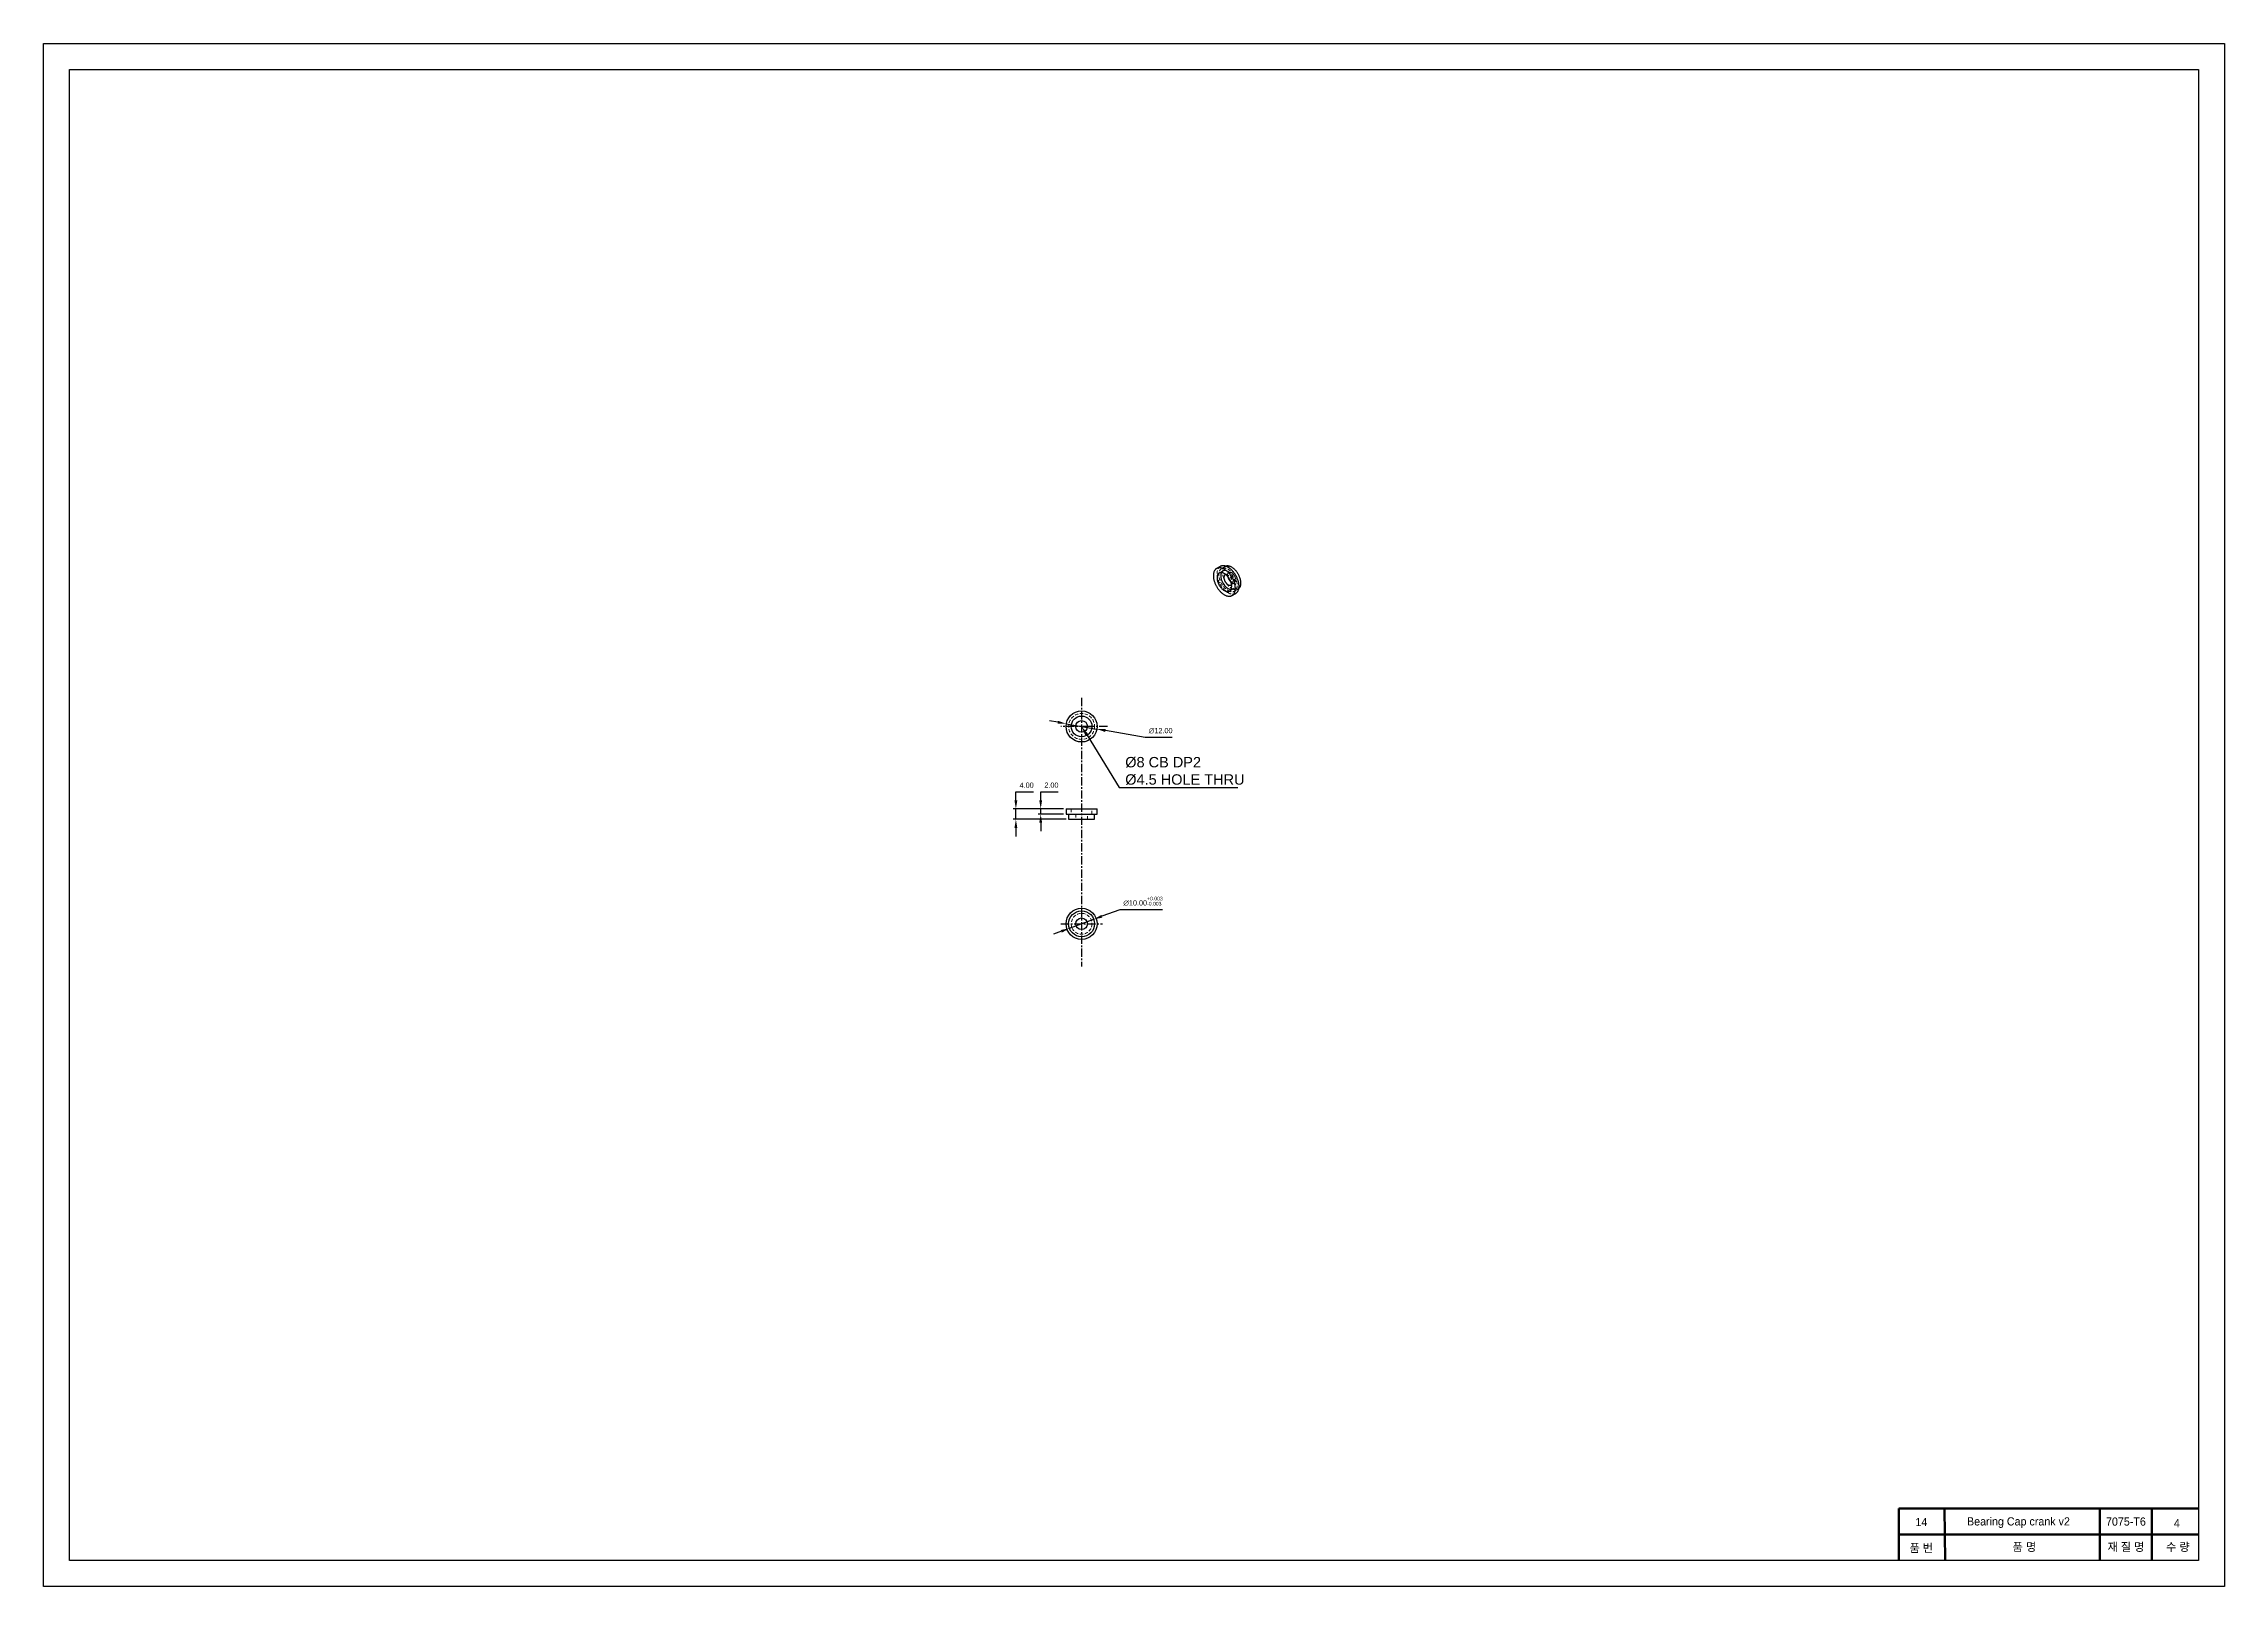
# Model space of a CAD drawing. Header units: millimetres. Extents: x 0 to 7560, y -1188 to 891.
# Drawn here: x 4200 to 5040, y -1188 to -594 of the extents above; entities that cross this region are included whole.
import ezdxf
from ezdxf import colors
from ezdxf.entities.mleader import LeaderData, LeaderLine
from ezdxf.math import Vec2, Vec3

# ---------------------------------------------------------------- set-up
doc = ezdxf.new("R2010")
doc.units = ezdxf.units.MM
doc.header["$PDSIZE"] = -1
for name, pattern in [('CENTER', [10.16, 6.35, -1.27, 1.27, -1.27]), ('HIDDEN', [1.905, 1.27, -0.635]), ('PHANTOM', [12.7, 6.35, -1.27, 1.27, -1.27, 1.27, -1.27])]:
    doc.linetypes.add(name, pattern=pattern)
doc.layers.get('0').update_dxf_attribs({"lineweight": 50})
for name, color, linetype, lineweight in [('보조선', 1, 'PHANTOM', 25), ('중심선', 1, 'CENTER', 25), ('중요 치수', 4, 'Continuous', 18), ('치수선', 6, 'Continuous', 18)]:
    doc.layers.add(name, color=color, linetype=linetype, lineweight=lineweight)
doc.styles.get("Standard").update_dxf_attribs({"font": 'arial.ttf', "height": 2})
doc.dimstyles.new('ISO-25', dxfattribs={"dimtxt": 2.5, "dimasz": 2.5, "dimexe": 1.25, "dimexo": 0.625, "dimtad": 1, "dimtxsty": 'Standard', "dimcen": 2.5, "dimadec": 0, "dimazin": 0, "dimtfac": 1, "dimtmove": 0, "dimatfit": 3, "dimfxl": 1, "dimarcsym": 0})

msp = doc.modelspace()

# ---------------------------------------------------------------- texts
at = {"char_height": 3.15, "attachment_point": 5}
for s, width, insert in [('{\\fGulim|b0|i0|c129|p50;\\C6;14}', 20, (4923.424, -1163.005)), ('{\\fGulim|b0|i0|c129|p50;\\C6;7075-T6}', 20, (5002.217, -1162.836)), ('{\\fGulim|b0|i0|c129|p50;\\C6;4}', 20, (5021.837, -1163.45)), ('{\\fGulim|b0|i0|c129|p50;\\C6;품 번}', 20, (4923.388, -1173.139)), ('{\\C6;품 명}', 40, (4963.106, -1172.768)), ('{\\fGulim|b0|i0|c129|p50;\\C6;재 질 명}', 20, (5002.232, -1172.768)), ('{\\fGulim|b0|i0|c129|p50;\\C6;수 량}', 20, (5022.232, -1172.768))]:
    msp.add_mtext_dynamic_manual_height_columns(s, width=width, gutter_width=12.5, heights=[0], dxfattribs=dict(at, insert=insert))
at = {"layer": '중요 치수', "insert": (4941.015, -1161.167), "char_height": 3.15, "width": 64.642, "attachment_point": 1}
msp.add_mtext('{\\fGulim|b0|i0|c129|p50;\\C6;Bearing Cap crank v2}', dxfattribs=at)

# ---------------------------------------------------------------- blocks, each defined once
blk = doc.blocks.new('*D433')
at = {"layer": 'Defpoints', "color": 0, "ltscale": 0.5, "transparency": 16777216}
for p in [(4594.05, -855.62), (4605.87, -857.69)]:
    blk.add_point(p, dxfattribs=at)
at = {"layer": '치수선', "color": 0, "lineweight": -2, "ltscale": 0.5, "transparency": 16777216}
for p, q in [((4590.8, -855.05), (4587.55, -854.48)), ((4594.05, -855.62), (4605.87, -857.69)), ((4624.43, -860.94), (4609.13, -858.26)), ((4634.87, -860.94), (4624.43, -860.94))]:
    blk.add_line(p, q, dxfattribs=at)
at = {"layer": '치수선', "color": 0, "ltscale": 0.5, "transparency": 16777216}
for points in [[(4590.89, -854.51), (4590.71, -855.6), (4594.05, -855.62)], [(4609.22, -857.72), (4609.03, -858.8), (4605.87, -857.69)]]:
    blk.add_solid(points, dxfattribs=at)
at = {"layer": '치수선', "color": 0, "ltscale": 0.5, "transparency": 16777216, "insert": (4630.41, -858.34), "char_height": 2, "attachment_point": 5}
blk.add_mtext('∅12.00', dxfattribs=at)
blk = doc.blocks.new('*D434')
at = {"layer": 'Defpoints', "color": 0, "ltscale": 0.5, "transparency": 16777216}
for p in [(4593.96, -888.43), (4574.65, -892.43), (4594.96, -892.43)]:
    blk.add_point(p, dxfattribs=at)
at = {"layer": '치수선', "color": 0, "lineweight": -2, "ltscale": 0.5, "transparency": 16777216}
for p, q in [((4574.65, -885.13), (4574.65, -881.83)), ((4574.65, -881.83), (4581.44, -881.83)), ((4592.96, -888.43), (4573.65, -888.43)), ((4574.65, -892.43), (4574.65, -888.43)), ((4593.96, -892.43), (4573.65, -892.43)), ((4574.65, -895.73), (4574.65, -899.04))]:
    blk.add_line(p, q, dxfattribs=at)
at = {"layer": '치수선', "color": 0, "ltscale": 0.5, "transparency": 16777216}
for points in [[(4574.1, -885.13), (4575.2, -885.13), (4574.65, -888.43)], [(4574.1, -895.73), (4575.2, -895.73), (4574.65, -892.43)]]:
    blk.add_solid(points, dxfattribs=at)
at = {"layer": '치수선', "color": 0, "ltscale": 0.5, "transparency": 16777216, "insert": (4578.81, -879.28), "char_height": 2, "attachment_point": 5}
blk.add_mtext('4.00', dxfattribs=at)
blk = doc.blocks.new('*D435')
at = {"layer": 'Defpoints', "color": 0, "ltscale": 0.5, "transparency": 16777216}
for p in [(4593.96, -888.43), (4584.21, -890.43), (4593.96, -890.43)]:
    blk.add_point(p, dxfattribs=at)
at = {"layer": '치수선', "color": 0, "lineweight": -2, "ltscale": 0.5, "transparency": 16777216}
for p, q in [((4584.21, -885.13), (4584.21, -881.83)), ((4584.21, -881.83), (4590.95, -881.83)), ((4592.96, -888.43), (4583.21, -888.43)), ((4584.21, -890.43), (4584.21, -888.43)), ((4592.96, -890.43), (4583.21, -890.43)), ((4584.21, -893.73), (4584.21, -897.04))]:
    blk.add_line(p, q, dxfattribs=at)
at = {"layer": '치수선', "color": 0, "ltscale": 0.5, "transparency": 16777216}
for points in [[(4583.66, -885.13), (4584.76, -885.13), (4584.21, -888.43)], [(4583.66, -893.73), (4584.76, -893.73), (4584.21, -890.43)]]:
    blk.add_solid(points, dxfattribs=at)
at = {"layer": '치수선', "color": 0, "ltscale": 0.5, "transparency": 16777216, "insert": (4588.34, -879.28), "char_height": 2, "attachment_point": 5}
blk.add_mtext('2.00', dxfattribs=at)
blk = doc.blocks.new('*D426')
at = {"layer": 'Defpoints', "color": 0, "ltscale": 0.5, "transparency": 16777216}
for p in [(4604.65, -930.93), (4595.27, -934.4)]:
    blk.add_point(p, dxfattribs=at)
at = {"layer": '중요 치수', "color": 0, "lineweight": -2, "ltscale": 0.5, "transparency": 16777216}
for p, q in [((4595.27, -934.4), (4604.65, -930.93)), ((4614.65, -927.22), (4607.75, -929.78)), ((4631.07, -927.22), (4614.65, -927.22)), ((4592.18, -935.55), (4589.08, -936.7))]:
    blk.add_line(p, q, dxfattribs=at)
at = {"layer": '중요 치수', "color": 0, "ltscale": 0.5, "transparency": 16777216}
for points in [[(4607.56, -929.26), (4607.94, -930.3), (4604.65, -930.93)], [(4591.99, -935.04), (4592.37, -936.07), (4595.27, -934.4)]]:
    blk.add_solid(points, dxfattribs=at)
at = {"layer": '중요 치수', "color": 0, "ltscale": 0.5, "transparency": 16777216, "insert": (4623.62, -923.99), "char_height": 2, "attachment_point": 5}
blk.add_mtext('∅10.00{\\H0.7x;\\S+0.003^ -0.003;}', dxfattribs=at)

# ---------------------------------------------------------------- dimensions: what is measured, and where the dimension line sits
at = {"layer": '중요 치수', "ltscale": 0.5}
dim = msp.add_diameter_dim_2p(p1=(4595.275, -934.403), p2=(4604.651, -930.928), text='<>{\\H0.7x;\\S+0.003^ -0.003;}', dimstyle='ISO-25', override={"dimtxt": 2, "dimasz": 3.302, "dimexe": 1, "dimexo": 1, "dimgap": 1.524, "dimtih": 1, "dimtoh": 1, "dimzin": 1, "dimdsep": 46, "dimcen": -10, "dimadec": 2, "dimtzin": 1}, dxfattribs=at)
dim.commit()
dim.dimension.update_dxf_attribs({"geometry": '*D426', "text_midpoint": (4623.621, -927.221), "dimtype": 163})
at = {"layer": '치수선', "ltscale": 0.5}
dim = msp.add_diameter_dim_2p(p1=(4594.053, -855.622), p2=(4605.873, -857.69), dimstyle='ISO-25', override={"dimtxt": 2, "dimasz": 3.302, "dimexe": 1, "dimexo": 1, "dimgap": 1.524, "dimtih": 1, "dimtoh": 1, "dimzin": 1, "dimdsep": 46, "dimcen": -10, "dimadec": 2, "dimtzin": 1}, dxfattribs=at)
dim.commit()
dim.dimension.update_dxf_attribs({"geometry": '*D433', "text_midpoint": (4624.429, -860.937), "dimtype": 163})
for base, p2, picture, middle in [((4574.651, -892.433), (4594.963, -892.433), '*D434', (4578.81, -881.829)), ((4584.207, -890.433), (4593.963, -890.433), '*D435', (4588.342, -881.829))]:
    dim = msp.add_linear_dim(base=base, p1=(4593.963, -888.433), p2=p2, angle=90, dimstyle='ISO-25', override={"dimtxt": 2, "dimasz": 3.302, "dimexe": 1, "dimexo": 1, "dimgap": 1.524, "dimtih": 1, "dimtoh": 1, "dimzin": 1, "dimdsep": 46, "dimcen": -10, "dimadec": 2, "dimtzin": 1}, dxfattribs=at)
    dim.commit()
    dim.dimension.update_dxf_attribs({"geometry": picture, "text_midpoint": middle, "dimtype": 160})

# ---------------------------------------------------------------- linework, layer by layer
at = {"color": 7, "linetype": 'Continuous', "lineweight": 25}
for p, q in [((4653.363, -795.061), (4651.949, -795.877)), ((4657.948, -806.27), (4659.362, -805.453)), ((4593.963, -888.433), (4593.963, -890.433)), ((4593.963, -888.433), (4599.963, -888.433)), ((4599.963, -888.433), (4605.963, -888.433)), ((4605.963, -890.433), (4605.963, -888.433)), ((4593.963, -890.433), (4599.963, -890.433)), ((4594.963, -890.433), (4594.963, -892.433)), ((4594.963, -892.433), (4599.963, -892.433)), ((4599.963, -890.433), (4605.963, -890.433)), ((4599.963, -892.433), (4604.963, -892.433)), ((4604.963, -892.433), (4604.963, -890.433))]:
    msp.add_line(p, q, dxfattribs=at)
at = {"color": 7, "linetype": 'HIDDEN', "lineweight": 18}
for p, q in [((4654.363, -796.793), (4652.948, -797.609)), ((4655.277, -795.11), (4653.863, -795.927)), ((4656.652, -797.492), (4655.238, -798.308)), ((4656.948, -804.538), (4658.362, -803.721)), ((4657.487, -802.206), (4658.902, -801.389)), ((4658.862, -804.587), (4660.277, -803.771)), ((4595.963, -888.433), (4595.963, -890.433)), ((4603.963, -890.433), (4603.963, -888.433)), ((4597.713, -890.433), (4597.713, -892.433)), ((4602.213, -892.433), (4602.213, -890.433))]:
    msp.add_line(p, q, dxfattribs=at)
for p, q in [((4914.749, -1157.768), (5030.146, -1157.768)), ((4914.749, -1177.768), (4914.749, -1157.768)), ((4932.578, -1177.768), (4932.33, -1157.768)), ((4992.232, -1177.768), (4992.232, -1157.768)), ((5012.232, -1177.768), (5012.232, -1157.768)), ((4914.749, -1167.768), (5030.146, -1167.768))]:
    msp.add_line(p, q)
at = {"color": 7, "linetype": 'Continuous', "lineweight": 25, "flags": 128}
for points in [[(4654.948, -805.973), (4655.137, -806.077), (4655.326, -806.171), (4655.514, -806.255), (4655.701, -806.329), (4655.886, -806.393), (4656.069, -806.446), (4656.25, -806.488), (4656.429, -806.519), (4656.605, -806.54), (4656.777, -806.55), (4656.946, -806.549), (4657.11, -806.537), (4657.271, -806.514), (4657.427, -806.48), (4657.578, -806.436), (4657.723, -806.381), (4657.864, -806.316), (4657.998, -806.24), (4658.126, -806.154), (4658.248, -806.057), (4658.364, -805.951), (4658.473, -805.835), (4658.574, -805.71), (4658.669, -805.576), (4658.756, -805.432), (4658.836, -805.28), (4658.907, -805.12), (4658.971, -804.951), (4659.027, -804.775), (4659.075, -804.592), (4659.115, -804.401), (4659.147, -804.204), (4659.17, -804.001), (4659.184, -803.791), (4659.191, -803.577), (4659.189, -803.357), (4659.178, -803.133), (4659.159, -802.905), (4659.132, -802.674), (4659.096, -802.439), (4659.052, -802.201), (4659, -801.961), (4658.94, -801.719), (4658.872, -801.476), (4658.797, -801.233), (4658.713, -800.989), (4658.623, -800.745), (4658.524, -800.502), (4658.419, -800.259), (4658.307, -800.019), (4658.188, -799.781), (4658.063, -799.545), (4657.932, -799.312), (4657.794, -799.083), (4657.651, -798.857), (4657.503, -798.636), (4657.349, -798.42), (4657.191, -798.209), (4657.029, -798.004), (4656.862, -797.805), (4656.691, -797.613), (4656.517, -797.427), (4656.34, -797.249), (4656.16, -797.078), (4655.978, -796.915), (4655.793, -796.76), (4655.607, -796.614), (4655.42, -796.477), (4655.232, -796.349), (4655.043, -796.23), (4654.854, -796.121), (4654.665, -796.021), (4654.477, -795.932), (4654.289, -795.853), (4654.103, -795.784), (4653.919, -795.726), (4653.737, -795.679), (4653.557, -795.642), (4653.379, -795.616), (4653.205, -795.6), (4653.035, -795.596), (4652.868, -795.603), (4652.705, -795.62), (4652.547, -795.648), (4652.394, -795.687), (4652.245, -795.737), (4652.102, -795.797), (4651.965, -795.868), (4651.834, -795.949), (4651.708, -796.04), (4651.59, -796.141), (4651.477, -796.252), (4651.372, -796.373), (4651.274, -796.503), (4651.183, -796.642), (4651.1, -796.789), (4651.024, -796.946), (4650.956, -797.11), (4650.896, -797.283), (4650.844, -797.462), (4650.8, -797.649), (4650.765, -797.843), (4650.737, -798.044), (4650.719, -798.25), (4650.708, -798.462), (4650.706, -798.679), (4650.712, -798.901), (4650.727, -799.127), (4650.75, -799.357), (4650.781, -799.59), (4650.821, -799.827), (4650.869, -800.065), (4650.925, -800.306), (4650.989, -800.549), (4651.061, -800.792), (4651.141, -801.036), (4651.228, -801.28), (4651.322, -801.524), (4651.424, -801.766), (4651.533, -802.008), (4651.648, -802.247), (4651.77, -802.484), (4651.899, -802.719), (4652.033, -802.95), (4652.173, -803.177), (4652.319, -803.4), (4652.47, -803.619), (4652.626, -803.832), (4652.786, -804.04), (4652.951, -804.243), (4653.12, -804.438), (4653.292, -804.628), (4653.468, -804.81), (4653.646, -804.984), (4653.827, -805.151), (4654.011, -805.31), (4654.196, -805.461), (4654.383, -805.602), (4654.571, -805.735), (4654.759, -805.859), (4654.948, -805.973)], [(4654.948, -804.339), (4655.103, -804.424), (4655.257, -804.498), (4655.41, -804.562), (4655.562, -804.616), (4655.711, -804.659), (4655.859, -804.691), (4656.004, -804.713), (4656.146, -804.724), (4656.284, -804.723), (4656.418, -804.712), (4656.548, -804.69), (4656.673, -804.658), (4656.793, -804.614), (4656.907, -804.56), (4657.015, -804.496), (4657.118, -804.421), (4657.214, -804.337), (4657.303, -804.242), (4657.385, -804.139), (4657.46, -804.026), (4657.527, -803.904), (4657.587, -803.774), (4657.638, -803.636), (4657.682, -803.49), (4657.718, -803.336), (4657.745, -803.177), (4657.764, -803.01), (4657.774, -802.839), (4657.776, -802.661), (4657.77, -802.479), (4657.755, -802.293), (4657.732, -802.104), (4657.701, -801.911), (4657.661, -801.715), (4657.613, -801.518), (4657.558, -801.319), (4657.494, -801.12), (4657.423, -800.921), (4657.345, -800.722), (4657.259, -800.524), (4657.167, -800.327), (4657.067, -800.133), (4656.962, -799.942), (4656.85, -799.754), (4656.733, -799.57), (4656.611, -799.391), (4656.483, -799.216), (4656.351, -799.047), (4656.215, -798.884), (4656.075, -798.728), (4655.932, -798.579), (4655.785, -798.437), (4655.637, -798.303), (4655.486, -798.177), (4655.333, -798.06), (4655.18, -797.952), (4655.026, -797.853), (4654.871, -797.764), (4654.717, -797.684), (4654.563, -797.615), (4654.411, -797.556), (4654.26, -797.508), (4654.111, -797.47), (4653.965, -797.443), (4653.821, -797.427), (4653.681, -797.422), (4653.545, -797.427), (4653.413, -797.444), (4653.286, -797.471), (4653.163, -797.509), (4653.046, -797.558), (4652.935, -797.617), (4652.829, -797.687), (4652.73, -797.766), (4652.638, -797.856), (4652.552, -797.955), (4652.473, -798.063), (4652.402, -798.181), (4652.339, -798.307), (4652.283, -798.441), (4652.235, -798.583), (4652.196, -798.733), (4652.164, -798.889), (4652.141, -799.052), (4652.126, -799.221), (4652.12, -799.396), (4652.122, -799.576), (4652.133, -799.76), (4652.152, -799.948), (4652.179, -800.139), (4652.215, -800.333), (4652.258, -800.53), (4652.31, -800.728), (4652.37, -800.927), (4652.437, -801.126), (4652.512, -801.326), (4652.594, -801.524), (4652.683, -801.721), (4652.779, -801.917), (4652.881, -802.109), (4652.99, -802.299), (4653.104, -802.485), (4653.224, -802.667), (4653.349, -802.844), (4653.479, -803.016), (4653.613, -803.182), (4653.751, -803.341), (4653.893, -803.494), (4654.038, -803.64), (4654.185, -803.778), (4654.335, -803.908), (4654.487, -804.029), (4654.64, -804.142), (4654.794, -804.245), (4654.948, -804.339)], [(4659.362, -805.453), (4659.412, -805.423), (4659.541, -805.337), (4659.663, -805.241), (4659.778, -805.135), (4659.887, -805.019), (4659.989, -804.894), (4660.083, -804.759), (4660.17, -804.616), (4660.25, -804.464), (4660.322, -804.303), (4660.386, -804.135), (4660.442, -803.959), (4660.49, -803.775), (4660.529, -803.585), (4660.561, -803.388), (4660.584, -803.184), (4660.599, -802.975), (4660.605, -802.761), (4660.603, -802.541), (4660.592, -802.317), (4660.573, -802.089), (4660.546, -801.857), (4660.51, -801.622), (4660.467, -801.385), (4660.415, -801.145), (4660.355, -800.903), (4660.287, -800.66), (4660.211, -800.416), (4660.128, -800.172), (4660.037, -799.928), (4659.939, -799.685), (4659.833, -799.443), (4659.721, -799.203), (4659.602, -798.964), (4659.477, -798.728), (4659.346, -798.496), (4659.208, -798.266), (4659.065, -798.041), (4658.917, -797.82), (4658.764, -797.604), (4658.605, -797.393), (4658.443, -797.188), (4658.276, -796.989), (4658.105, -796.796), (4657.931, -796.611), (4657.754, -796.432), (4657.574, -796.261), (4657.392, -796.098), (4657.208, -795.944), (4657.022, -795.798), (4656.834, -795.66), (4656.646, -795.532), (4656.457, -795.413), (4656.268, -795.304), (4656.079, -795.205), (4655.891, -795.116), (4655.703, -795.037), (4655.517, -794.968), (4655.333, -794.91), (4655.151, -794.862), (4654.971, -794.825), (4654.794, -794.799), (4654.62, -794.784), (4654.449, -794.78), (4654.282, -794.786), (4654.12, -794.803), (4653.961, -794.832), (4653.808, -794.871), (4653.66, -794.92), (4653.517, -794.98), (4653.379, -795.051), (4653.363, -795.061)], [(4660.528, -803.593), (4660.616, -803.512), (4660.716, -803.406), (4660.809, -803.29), (4660.895, -803.165), (4660.973, -803.031), (4661.043, -802.889), (4661.106, -802.738), (4661.16, -802.579), (4661.206, -802.412), (4661.244, -802.239), (4661.274, -802.058), (4661.295, -801.872), (4661.308, -801.679), (4661.312, -801.482), (4661.308, -801.279), (4661.295, -801.072), (4661.274, -800.86), (4661.244, -800.646), (4661.206, -800.428), (4661.16, -800.208), (4661.106, -799.987), (4661.043, -799.764), (4660.973, -799.54), (4660.895, -799.316), (4660.809, -799.092), (4660.716, -798.869), (4660.616, -798.648), (4660.51, -798.428), (4660.396, -798.211), (4660.277, -797.997), (4660.151, -797.786), (4660.02, -797.579), (4659.883, -797.377), (4659.741, -797.18), (4659.594, -796.988), (4659.443, -796.802), (4659.288, -796.622), (4659.13, -796.45), (4658.968, -796.284), (4658.803, -796.126), (4658.636, -795.976), (4658.466, -795.834), (4658.295, -795.701), (4658.123, -795.578), (4657.95, -795.463), (4657.777, -795.358), (4657.603, -795.263), (4657.43, -795.177), (4657.258, -795.103), (4657.087, -795.038), (4656.918, -794.984), (4656.75, -794.941), (4656.586, -794.909), (4656.424, -794.888), (4656.265, -794.877), (4656.11, -794.878), (4655.959, -794.889), (4655.812, -794.912), (4655.671, -794.945), (4655.556, -794.982)], [(4655.528, -798.211), (4655.485, -798.218), (4655.39, -798.241), (4655.301, -798.276), (4655.217, -798.321), (4655.14, -798.376), (4655.069, -798.441), (4655.004, -798.516), (4654.948, -798.6), (4654.898, -798.693), (4654.857, -798.794), (4654.823, -798.904), (4654.798, -799.02), (4654.781, -799.143), (4654.773, -799.272), (4654.773, -799.406), (4654.781, -799.545), (4654.798, -799.687), (4654.823, -799.833), (4654.857, -799.981), (4654.898, -800.13), (4654.948, -800.28), (4655.004, -800.43), (4655.069, -800.579), (4655.14, -800.726), (4655.217, -800.871), (4655.301, -801.012), (4655.39, -801.15), (4655.485, -801.282), (4655.584, -801.41), (4655.687, -801.531), (4655.794, -801.645), (4655.904, -801.752), (4656.017, -801.85), (4656.131, -801.941), (4656.246, -802.022), (4656.362, -802.094)]]:
    msp.add_lwpolyline(points, dxfattribs=at)
at = {"color": 7, "linetype": 'HIDDEN', "lineweight": 18, "flags": 128}
for points in [[(4653.363, -795.061), (4653.248, -795.132), (4653.123, -795.223), (4653.004, -795.325), (4652.892, -795.436), (4652.786, -795.556), (4652.688, -795.686), (4652.597, -795.825), (4652.514, -795.973), (4652.438, -796.129), (4652.37, -796.294), (4652.31, -796.466), (4652.258, -796.646), (4652.215, -796.833), (4652.179, -797.027), (4652.152, -797.227), (4652.133, -797.433), (4652.122, -797.645), (4652.12, -797.862), (4652.126, -798.084), (4652.141, -798.31), (4652.164, -798.54), (4652.196, -798.774), (4652.235, -799.01), (4652.283, -799.249), (4652.339, -799.49), (4652.403, -799.732), (4652.475, -799.976), (4652.555, -800.22), (4652.642, -800.464), (4652.736, -800.707), (4652.838, -800.95), (4652.947, -801.191), (4653.062, -801.431), (4653.184, -801.668), (4653.313, -801.902), (4653.447, -802.133), (4653.587, -802.361), (4653.733, -802.584), (4653.884, -802.802), (4654.04, -803.016), (4654.2, -803.224), (4654.365, -803.426), (4654.534, -803.622), (4654.706, -803.811), (4654.882, -803.993), (4655.06, -804.168), (4655.242, -804.335), (4655.425, -804.494), (4655.61, -804.644), (4655.797, -804.786), (4655.985, -804.919), (4656.173, -805.042), (4656.362, -805.156)], [(4656.362, -804.34), (4656.536, -804.435), (4656.709, -804.52), (4656.881, -804.595), (4657.052, -804.659), (4657.222, -804.713), (4657.389, -804.756), (4657.554, -804.789), (4657.715, -804.81), (4657.874, -804.82), (4658.029, -804.82), (4658.18, -804.808), (4658.327, -804.785), (4658.469, -804.752), (4658.605, -804.708), (4658.737, -804.653), (4658.862, -804.587), (4658.982, -804.511), (4659.095, -804.425), (4659.202, -804.328), (4659.302, -804.222), (4659.395, -804.106), (4659.481, -803.981), (4659.559, -803.848), (4659.629, -803.705), (4659.691, -803.554), (4659.746, -803.395), (4659.792, -803.229), (4659.83, -803.055), (4659.86, -802.875), (4659.881, -802.688), (4659.894, -802.496), (4659.898, -802.298), (4659.894, -802.095), (4659.881, -801.888), (4659.86, -801.677), (4659.83, -801.462), (4659.792, -801.245), (4659.746, -801.025), (4659.691, -800.803), (4659.629, -800.58), (4659.559, -800.356), (4659.481, -800.132), (4659.395, -799.909), (4659.302, -799.686), (4659.202, -799.464), (4659.095, -799.245), (4658.982, -799.027), (4658.862, -798.813), (4658.737, -798.602), (4658.605, -798.396), (4658.469, -798.193), (4658.327, -797.996), (4658.18, -797.804), (4658.029, -797.618), (4657.874, -797.439), (4657.715, -797.266), (4657.554, -797.1), (4657.389, -796.942), (4657.222, -796.792), (4657.052, -796.651), (4656.881, -796.518), (4656.709, -796.394), (4656.536, -796.279), (4656.362, -796.174), (4656.189, -796.079), (4656.016, -795.994), (4655.844, -795.919), (4655.673, -795.854), (4655.503, -795.801), (4655.336, -795.758), (4655.171, -795.725), (4655.01, -795.704), (4654.851, -795.694), (4654.696, -795.694), (4654.545, -795.706), (4654.398, -795.728), (4654.256, -795.762), (4654.12, -795.806), (4653.988, -795.861), (4653.862, -795.927), (4653.743, -796.003), (4653.629, -796.089), (4653.523, -796.185), (4653.423, -796.292), (4653.33, -796.407), (4653.244, -796.532), (4653.166, -796.666), (4653.096, -796.809), (4653.034, -796.96), (4652.979, -797.119), (4652.933, -797.285), (4652.895, -797.459), (4652.865, -797.639), (4652.844, -797.826), (4652.831, -798.018), (4652.827, -798.216), (4652.831, -798.419), (4652.844, -798.626), (4652.865, -798.837), (4652.895, -799.052), (4652.933, -799.269), (4652.979, -799.489), (4653.034, -799.711), (4653.096, -799.934), (4653.166, -800.157), (4653.244, -800.381), (4653.33, -800.605), (4653.423, -800.828), (4653.523, -801.05), (4653.629, -801.269), (4653.743, -801.486), (4653.862, -801.701), (4653.988, -801.911), (4654.12, -802.118), (4654.256, -802.32), (4654.398, -802.518), (4654.545, -802.709), (4654.696, -802.895), (4654.851, -803.075), (4655.01, -803.248), (4655.171, -803.413), (4655.336, -803.571), (4655.503, -803.721), (4655.673, -803.863), (4655.844, -803.996), (4656.016, -804.12), (4656.189, -804.235), (4656.362, -804.34)], [(4657.526, -803.906), (4657.56, -803.907), (4657.698, -803.907), (4657.832, -803.896), (4657.962, -803.874), (4658.087, -803.841), (4658.207, -803.798), (4658.321, -803.744), (4658.43, -803.68), (4658.532, -803.605), (4658.628, -803.52), (4658.717, -803.426), (4658.799, -803.322), (4658.874, -803.209), (4658.941, -803.088), (4659.001, -802.957), (4659.052, -802.819), (4659.096, -802.673), (4659.132, -802.52), (4659.159, -802.36), (4659.178, -802.194), (4659.189, -802.022), (4659.191, -801.845), (4659.184, -801.663), (4659.17, -801.477), (4659.146, -801.287), (4659.115, -801.094), (4659.075, -800.899), (4659.028, -800.702), (4658.972, -800.503), (4658.908, -800.304), (4658.837, -800.104), (4658.759, -799.905), (4658.673, -799.707), (4658.581, -799.511), (4658.482, -799.317), (4658.376, -799.126), (4658.265, -798.938), (4658.147, -798.754), (4658.025, -798.574), (4657.898, -798.4), (4657.766, -798.231), (4657.629, -798.068), (4657.489, -797.912), (4657.346, -797.762), (4657.2, -797.62), (4657.051, -797.486), (4656.9, -797.361), (4656.748, -797.243), (4656.594, -797.135), (4656.44, -797.037), (4656.285, -796.947), (4656.131, -796.868), (4655.977, -796.799), (4655.825, -796.74), (4655.674, -796.692), (4655.525, -796.654), (4655.379, -796.627), (4655.236, -796.611), (4655.096, -796.605), (4654.959, -796.611), (4654.827, -796.627), (4654.7, -796.655), (4654.578, -796.693), (4654.46, -796.742), (4654.349, -796.801), (4654.243, -796.87), (4654.144, -796.95), (4654.052, -797.039), (4653.966, -797.139), (4653.888, -797.247), (4653.817, -797.364), (4653.785, -797.425)], [(4655.556, -794.982), (4655.534, -794.99), (4655.402, -795.045), (4655.277, -795.11), (4655.157, -795.186), (4655.044, -795.273), (4654.937, -795.369), (4654.837, -795.475), (4654.744, -795.591), (4654.659, -795.716), (4654.581, -795.85), (4654.51, -795.992), (4654.448, -796.143), (4654.393, -796.302), (4654.347, -796.469), (4654.309, -796.642), (4654.279, -796.823), (4654.258, -797.009), (4654.245, -797.202), (4654.241, -797.399), (4654.245, -797.602), (4654.258, -797.809), (4654.279, -798.021), (4654.309, -798.235), (4654.347, -798.453), (4654.393, -798.673), (4654.448, -798.894), (4654.51, -799.117), (4654.581, -799.341), (4654.659, -799.565), (4654.744, -799.789), (4654.837, -800.012), (4654.937, -800.233), (4655.044, -800.453), (4655.157, -800.67), (4655.277, -800.884), (4655.402, -801.095), (4655.534, -801.302), (4655.671, -801.504), (4655.812, -801.701), (4655.959, -801.893), (4656.11, -802.079), (4656.265, -802.259), (4656.424, -802.431), (4656.586, -802.597), (4656.75, -802.755), (4656.918, -802.905), (4657.087, -803.047), (4657.258, -803.18), (4657.43, -803.303), (4657.603, -803.418), (4657.777, -803.523)], [(4657.777, -801.278), (4657.893, -801.34), (4658.008, -801.392), (4658.123, -801.433), (4658.235, -801.464), (4658.345, -801.485), (4658.452, -801.494), (4658.555, -801.492), (4658.655, -801.48), (4658.749, -801.456), (4658.838, -801.422), (4658.922, -801.377), (4659, -801.322), (4659.071, -801.256), (4659.135, -801.182), (4659.192, -801.097), (4659.241, -801.004), (4659.282, -800.903), (4659.316, -800.794), (4659.341, -800.677), (4659.358, -800.554), (4659.367, -800.425), (4659.367, -800.291), (4659.358, -800.153), (4659.341, -800.01), (4659.316, -799.864), (4659.282, -799.717), (4659.241, -799.567), (4659.192, -799.417), (4659.135, -799.267), (4659.071, -799.118), (4659, -798.971), (4658.922, -798.827), (4658.838, -798.685), (4658.749, -798.548), (4658.655, -798.415), (4658.555, -798.288), (4658.452, -798.167), (4658.345, -798.053), (4658.235, -797.946), (4658.123, -797.847), (4658.008, -797.757), (4657.893, -797.675), (4657.777, -797.603), (4657.661, -797.541), (4657.545, -797.489), (4657.431, -797.448), (4657.318, -797.417), (4657.208, -797.396), (4657.101, -797.387), (4656.998, -797.389), (4656.899, -797.401), (4656.804, -797.425), (4656.715, -797.459), (4656.631, -797.504), (4656.554, -797.559), (4656.483, -797.625), (4656.419, -797.699), (4656.362, -797.784), (4656.312, -797.877), (4656.271, -797.978), (4656.237, -798.087), (4656.212, -798.204), (4656.195, -798.327), (4656.187, -798.456), (4656.187, -798.59), (4656.195, -798.728), (4656.212, -798.871), (4656.214, -798.883)]]:
    msp.add_lwpolyline(points, dxfattribs=at)
at = {"color": 7, "linetype": 'Continuous', "lineweight": 25}
for centre, radius in [((4599.963, -856.656), 6), ((4599.963, -856.656), 4), ((4599.963, -856.656), 2.25), ((4599.963, -932.666), 6), ((4599.963, -932.666), 5), ((4599.963, -932.666), 2.25)]:
    msp.add_circle(centre, radius, dxfattribs=at)
at = {"color": 7, "linetype": 'HIDDEN', "lineweight": 18}
for centre, radius in [((4599.963, -856.656), 5), ((4599.963, -932.666), 4)]:
    msp.add_circle(centre, radius, dxfattribs=at)
at = {"color": 7, "linetype": 'Continuous', "lineweight": 25}
for centre, radius, start, end in [((4659.086, -798.778), 5.472, 165.68236, 240.145014), ((4659.791, -798.277), 3.628, 189.608843, 230.38578), ((4656.99, -801.312), 1.003, 231.247853, 316.46118), ((4657.752, -801.257), 2.658, 238.48239, 265.120534)]:
    msp.add_arc(centre, radius, start, end, dxfattribs=at)
at = {"color": 7, "linetype": 'HIDDEN', "lineweight": 18}
for centre, radius, start, end in [((4655.169, -800.946), 2.758, 337.460977, 82.533647), ((4658.119, -802.71), 3.012, 234.313488, 294.376053), ((4659.005, -799.169), 2.44, 231.263038, 239.78258), ((4659.2, -801.689), 2.322, 232.19643, 304.891686)]:
    msp.add_arc(centre, radius, start, end, dxfattribs=at)
at = {"layer": '보조선', "ltscale": 0.5}
msp.add_line((4609.963, -856.656), (4591.963, -856.656), dxfattribs=at)
at = {"layer": '중심선', "ltscale": 0.5}
for p, q in [((4599.963, -845.712), (4599.963, -949.06)), ((4591.963, -932.666), (4607.963, -932.666))]:
    msp.add_line(p, q, dxfattribs=at)
at = {"layer": '중심선', "linetype": 'ByBlock', "ltscale": 0.5}
for points in [[(4200.146, -593.768), (5040.146, -593.768), (5040.146, -1187.768), (4200.146, -1187.768)], [(4210.146, -603.768), (5030.146, -603.768), (5030.146, -1177.768), (4210.146, -1177.768)]]:
    msp.add_lwpolyline(points, close=True, dxfattribs=at)

msp.set_redraw_order([(e.dxf.handle, doc.entitydb.next_handle()) for e in msp.query("TEXT MTEXT ATTDEF DIMENSION ARC_DIMENSION")])  # texts and dimensions are drawn at this point

# ---------------------------------------------------------------- leaders
at = {"layer": '중요 치수', "ltscale": 0.5}
ml = msp.add_multileader_mtext('Standard', dxfattribs=at)
ml.set_content('%%C8 CB DP2\\P%%C4.5 HOLE THRU', color=256)
ml.set_leader_properties()
ml.build(insert=Vec2(0, 0))
ml.multileader.update_dxf_attribs({"text_left_attachment_type": 5, "text_right_attachment_type": 6, "dogleg_length": 0.36})
ctx = ml.context
ctx.base_point, ctx.plane_origin = Vec3(4614.773, -880.186), Vec3(4599.963, -856.656)
ctx.left_attachment, ctx.right_attachment = 5, 6
notes = []
notes.append((ctx, [(0, (1, 1, 0), (4614.413, -880.186), (1, 0), 0.36, [(0, [(4599.963, -856.656)], 0, [])])]))
ctx.mtext.insert, ctx.mtext.flow_direction = Vec3(4616.773, -868.425), 5
for ctx, leaders in notes:
    for number, flags, end, landing, length, lines in leaders:
        leader = LeaderData()
        leader.index, (leader.has_last_leader_line, leader.has_dogleg_vector, leader.attachment_direction) = number, flags
        leader.last_leader_point, leader.dogleg_vector, leader.dogleg_length = Vec3(end), Vec3(landing), length
        for number, points, colour, breaks in lines:
            line = LeaderLine()
            line.index, line.vertices, line.color, line.breaks = number, Vec3.list(points), colors.encode_raw_color(colour), breaks
            leader.lines.append(line)
        ctx.leaders.append(leader)

doc.saveas('drawing.dxf')
